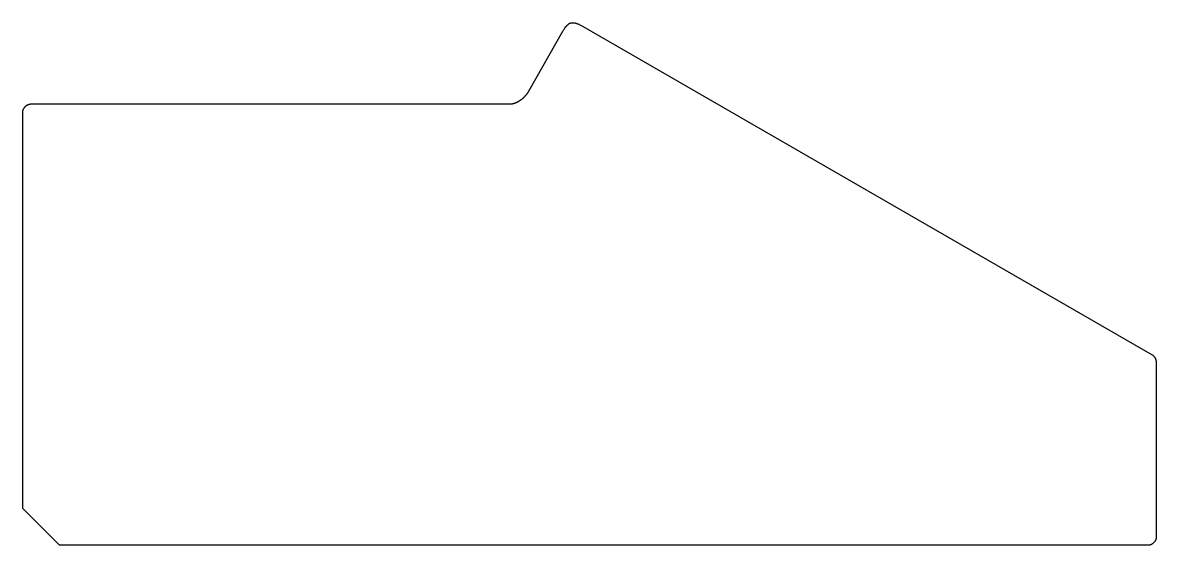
# Model space of a CAD drawing. Extents: x -4 to 200, y -54 to 66.
# Drawn here: x 128.6 to 197.9, y -50.2 to -18.3 of the extents above; entities that cross this region are included whole.
import ezdxf

# ---------------------------------------------------------------- set-up
doc = ezdxf.new("R2010")
doc.units = 0
doc.header["$MEASUREMENT"] = 0
doc.layers.add('LAYER_1', color=3, linetype='CONTINUOUS')

msp = doc.modelspace()

# ---------------------------------------------------------------- linework, layer by layer
at = {"layer": 'LAYER_1'}
msp.add_lwpolyline([(129.11325, -23.24846), (158.36325, -23.24846), (158.38572, -23.24817), (158.40818, -23.24731), (158.43061, -23.24589), (158.45301, -23.24391), (158.47538, -23.24139), (158.49771, -23.23833), (158.52, -23.23475), (158.54224, -23.23064), (158.56442, -23.22602), (158.58655, -23.22091), (158.60861, -23.21529), (158.6306, -23.20919), (158.65252, -23.20262), (158.67435, -23.19558), (158.69611, -23.18807), (158.71777, -23.18012), (158.73933, -23.17172), (158.7608, -23.16289), (158.78216, -23.15364), (158.80341, -23.14397), (158.82455, -23.13389), (158.84556, -23.12341), (158.86645, -23.11254), (158.8872, -23.10128), (158.90782, -23.08965), (158.9283, -23.07766), (158.94863, -23.06531), (158.96881, -23.05262), (158.98883, -23.03958), (159.00869, -23.02621), (159.02839, -23.01252), (159.04791, -22.99852), (159.06725, -22.98421), (159.08641, -22.9696), (159.10538, -22.95471), (159.12416, -22.93953), (159.14274, -22.92409), (159.16112, -22.90838), (159.17929, -22.89242), (159.19725, -22.87621), (159.21499, -22.85977), (159.2325, -22.8431), (159.24978, -22.82621), (159.26684, -22.8091), (159.28365, -22.7918), (159.30021, -22.7743), (159.31653, -22.75662), (159.33259, -22.73876), (159.3484, -22.72073), (159.36393, -22.70254), (159.3792, -22.6842), (159.39419, -22.66572), (159.4089, -22.64711), (159.42333, -22.62837), (159.43747, -22.60951), (159.45131, -22.59054), (159.46484, -22.57148), (159.47808, -22.55232), (159.491, -22.53308), (159.5036, -22.51377), (159.51588, -22.4944), (159.52784, -22.47496), (159.53947, -22.45548), (159.55075, -22.43596), (161.61325, -18.81096), (161.63309, -18.7763), (161.65436, -18.7399), (161.67705, -18.7022), (161.70119, -18.66366), (161.72679, -18.62473), (161.74013, -18.60525), (161.75384, -18.58585), (161.76792, -18.56658), (161.78237, -18.54749), (161.79719, -18.52865), (161.81238, -18.5101), (161.82795, -18.4919), (161.84388, -18.47411), (161.8602, -18.4568), (161.87689, -18.44), (161.89396, -18.42379), (161.91141, -18.40821), (161.92925, -18.39332), (161.94746, -18.37919), (161.96606, -18.36586), (161.98504, -18.35339), (162.00441, -18.34184), (162.02416, -18.33127), (162.04431, -18.32173), (162.06484, -18.31328), (162.07525, -18.30948), (162.08576, -18.30597), (162.09637, -18.30277), (162.10708, -18.29987), (162.11771, -18.29733), (162.12843, -18.29509), (162.13923, -18.29315), (162.15013, -18.2915), (162.17215, -18.28907), (162.19446, -18.28773), (162.21703, -18.28744), (162.23982, -18.28815), (162.2628, -18.28981), (162.28594, -18.29238), (162.3092, -18.2958), (162.33255, -18.30002), (162.35595, -18.30501), (162.37937, -18.3107), (162.40278, -18.31706), (162.42615, -18.32402), (162.44943, -18.33155), (162.47261, -18.33959), (162.49564, -18.3481), (162.51848, -18.35702), (162.54112, -18.36632), (162.56351, -18.37593), (162.58562, -18.38581), (162.60741, -18.39591), (162.64993, -18.41659), (162.69079, -18.43758), (162.72973, -18.45847), (162.76647, -18.4789), (162.80075, -18.49846), (197.61325, -38.56096), (197.62817, -38.57005), (197.64266, -38.57986), (197.65672, -38.59035), (197.67034, -38.60151), (197.68353, -38.6133), (197.69627, -38.62568), (197.70857, -38.63863), (197.72042, -38.65213), (197.73182, -38.66613), (197.74277, -38.68062), (197.75326, -38.69556), (197.7633, -38.71092), (197.77287, -38.72667), (197.78198, -38.74278), (197.79062, -38.75923), (197.79879, -38.77597), (197.80649, -38.793), (197.81371, -38.81026), (197.82045, -38.82774), (197.82672, -38.8454), (197.83249, -38.86322), (197.83778, -38.88117), (197.84258, -38.89921), (197.84689, -38.91731), (197.8507, -38.93545), (197.85401, -38.9536), (197.85683, -38.97172), (197.85913, -38.98979), (197.86093, -39.00778), (197.86222, -39.02566), (197.86299, -39.04339), (197.86325, -39.06096), (197.86325, -49.68596), (197.86306, -49.69702), (197.86249, -49.70813), (197.86154, -49.71926), (197.86023, -49.73041), (197.85855, -49.74158), (197.85652, -49.75276), (197.85415, -49.76393), (197.85143, -49.77511), (197.84839, -49.78627), (197.84501, -49.79741), (197.84131, -49.80853), (197.83731, -49.81962), (197.82837, -49.84167), (197.81827, -49.86351), (197.80705, -49.88509), (197.79475, -49.90636), (197.78145, -49.92725), (197.76719, -49.94773), (197.75202, -49.96773), (197.73601, -49.9872), (197.71919, -50.00609), (197.70163, -50.02434), (197.68338, -50.0419), (197.66449, -50.05871), (197.64502, -50.07473), (197.62502, -50.0899), (197.60455, -50.10416), (197.58365, -50.11746), (197.56239, -50.12975), (197.5408, -50.14097), (197.51896, -50.15108), (197.49691, -50.16001), (197.48582, -50.16402), (197.47471, -50.16771), (197.46356, -50.17109), (197.4524, -50.17414), (197.44123, -50.17685), (197.43005, -50.17923), (197.41887, -50.18126), (197.40771, -50.18293), (197.39655, -50.18424), (197.38542, -50.18519), (197.37432, -50.18576), (197.36325, -50.18596), (130.86325, -50.18596), (128.61325, -47.93596), (128.61325, -23.74846), (128.61344, -23.73739), (128.61402, -23.72629), (128.61496, -23.71516), (128.61628, -23.704), (128.61795, -23.69283), (128.61998, -23.68166), (128.62235, -23.67048), (128.62507, -23.65931), (128.62812, -23.64815), (128.63149, -23.637), (128.63519, -23.62588), (128.6392, -23.6148), (128.64813, -23.59275), (128.65823, -23.5709), (128.66946, -23.54932), (128.68175, -23.52806), (128.69505, -23.50716), (128.70931, -23.48668), (128.72448, -23.46668), (128.7405, -23.44721), (128.75731, -23.42833), (128.77487, -23.41008), (128.79312, -23.39252), (128.81201, -23.3757), (128.83148, -23.35968), (128.85148, -23.34452), (128.87195, -23.33026), (128.89285, -23.31695), (128.91412, -23.30466), (128.9357, -23.29344), (128.95754, -23.28333), (128.97959, -23.2744), (128.99068, -23.27039), (129.0018, -23.2667), (129.01294, -23.26332), (129.0241, -23.26027), (129.03528, -23.25756), (129.04645, -23.25518), (129.05763, -23.25316), (129.0688, -23.25148), (129.07995, -23.25017), (129.09108, -23.24922), (129.10218, -23.24865)], close=True, dxfattribs=at)

doc.saveas('drawing.dxf')
